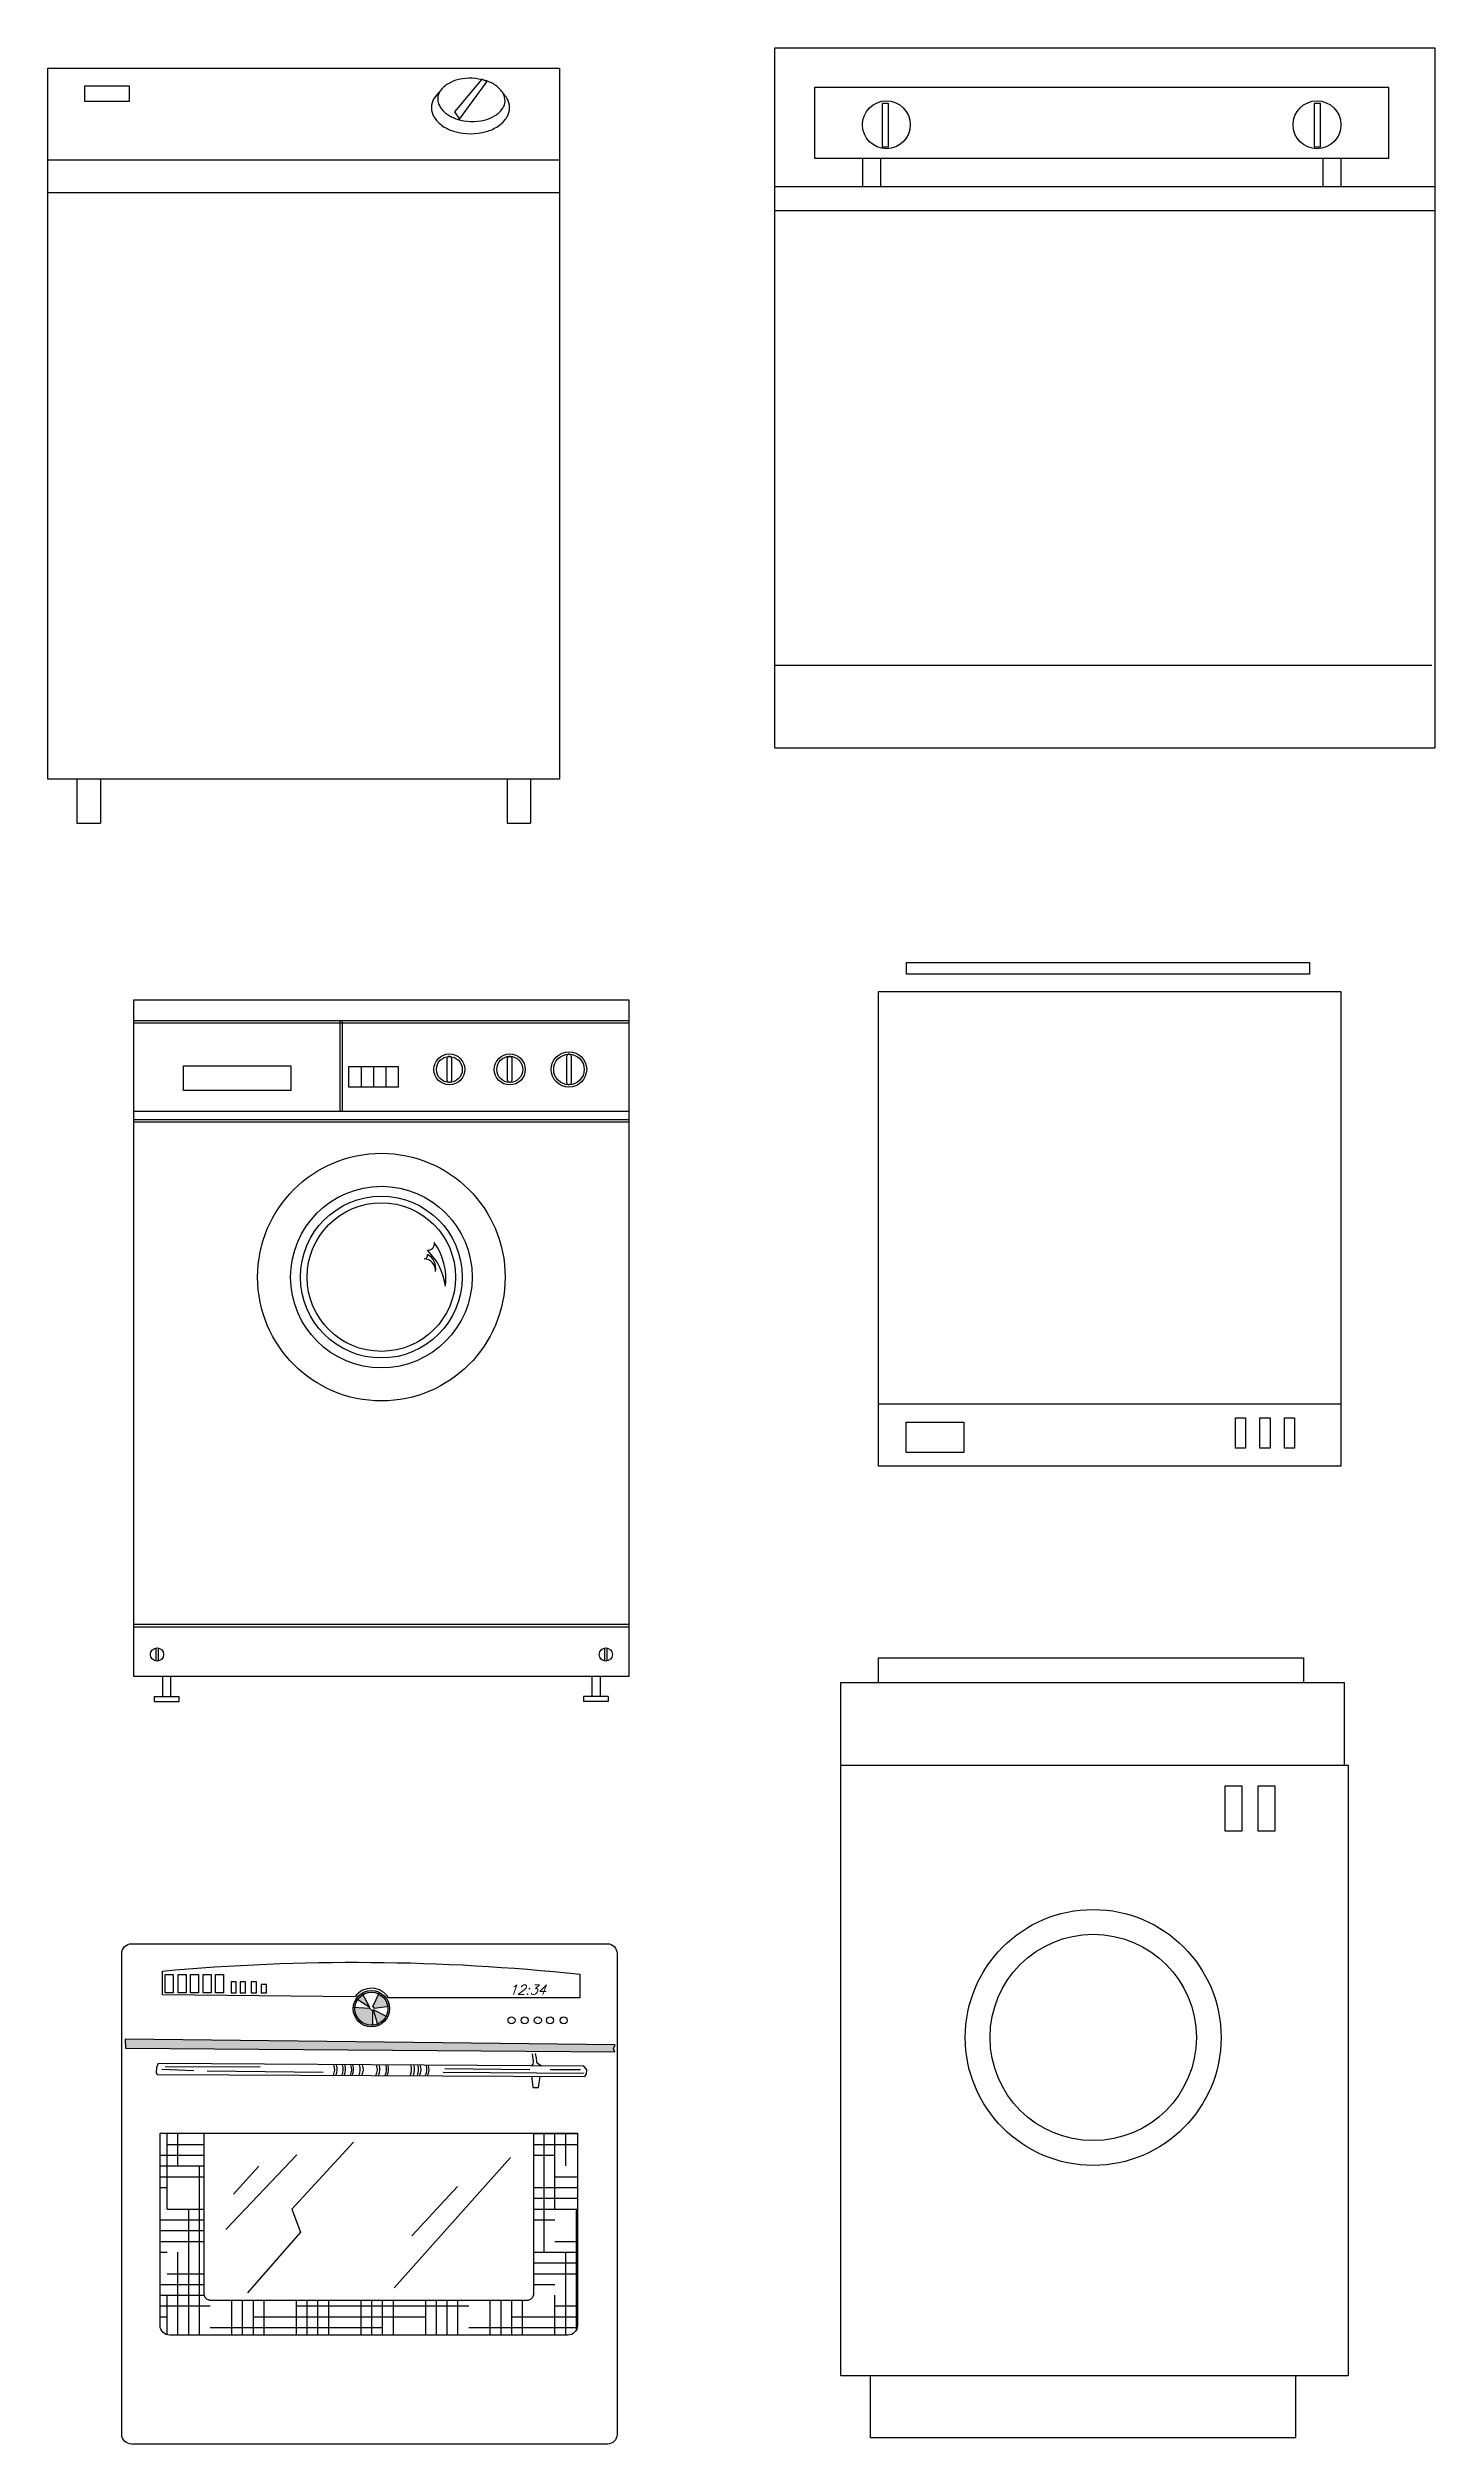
# Model space of a CAD drawing. Header units: millimetres. Extents: x 436 to 8707, y 4337 to 8587.
# Drawn here: x 3860 to 5541, y 5647 to 8550 of the extents above; entities that cross this region are included whole.
import ezdxf

# ---------------------------------------------------------------- set-up
doc = ezdxf.new("R2010")
doc.units = ezdxf.units.MM
doc.linetypes.add('DOT', pattern=[6.35, 0, -6.35])
doc.styles.add('ROMANS', font='romans', dxfattribs={"height": 200})

msp = doc.modelspace()

# ---------------------------------------------------------------- texts
at = {"lineweight": -2, "style": 'ROMANS', "oblique": 20}
msp.add_text('12:34', height=11.6, dxfattribs=at).set_placement((4418.5, 6192))

# ---------------------------------------------------------------- hatches: boundary and pattern name
at = {"lineweight": -2}
h = msp.add_hatch(color=256, dxfattribs=at)
h.dxf.hatch_style = 1
h.paths.add_polyline_path([(4273.9, 6174.8, 1), (4229.9, 6174.8, 1)])
h.paths.add_polyline_path([(4271.9, 6174.8, 1), (4231.9, 6174.8, 1)], flags=16)
h = msp.add_hatch(color=256, dxfattribs=at)
h.dxf.hatch_style = 1
h.paths.add_polyline_path([(4250.1, 6176.3), (4241.6, 6191.9, 0.113136), (4235.2, 6185.7)])
h.paths.add_polyline_path([(4253.1, 6154.9), (4253.1, 6172.4), (4249.5, 6175.4), (4232, 6176.4, 0.020483), (4231.9, 6174.8, 0.430949)])
h.paths.add_polyline_path([(4253.5, 6177.5), (4255, 6175.4), (4271.7, 6177.8, 0.244913), (4260.8, 6192.7)])
h.paths.add_polyline_path([(4254, 6173.8), (4259.2, 6156.2, 0.185142), (4269.8, 6165.8)])
h = msp.add_hatch(color=256, dxfattribs=at)
h.dxf.hatch_style = 1
h.paths.add_polyline_path([(4545.2, 6126.5), (4547.5, 6131), (3953.4, 6137.8), (3954.1, 6127.2), (4546.8, 6122.7)])
at = {"linetype": 'DOT', "lineweight": -2}
h = msp.add_hatch(dxfattribs=at)
h.set_pattern_fill('HOUND,_O', color=256, scale=208.8)
h.set_pattern_definition([(0, (-3407.949, 22009.678), (52.2, 13.05), [208.8, -104.4]), (90, (-3407.949, 22009.678), (-13.05, -52.2), [208.8, -104.4])])
h.paths.add_polyline_path([(3995.9, 5791, 0.414214), (4007.5, 5779.4), (4490, 5779.4, 0.414214), (4501.6, 5791), (4501.6, 6024), (4448.3, 6024), (4448.3, 5829.4, -0.414214), (4440.2, 5821.3), (4057.4, 5821.3, -0.414214), (4049.3, 5829.4), (4049.3, 6024), (3995.9, 6024)])

# ---------------------------------------------------------------- linework, layer by layer
at = {"linetype": 'Continuous'}
for p, q in [((4740.9, 7702.4), (4740.9, 8550.4)), ((4740.9, 8550.4), (5540.8, 8550.4)), ((3859.9, 7664.6), (3859.9, 8525.7)), ((3859.9, 8525.7), (4479.9, 8525.7)), ((4479.9, 8525.7), (4479.9, 7664.6)), ((4789, 8502.4), (4789, 8416.7)), ((5484.8, 8502.4), (4789, 8502.4)), ((5484.8, 8416.7), (5484.8, 8502.4)), ((3859.9, 8414.6), (4479.9, 8414.6)), ((4789, 8416.7), (5484.8, 8416.7)), ((4847, 8416.7), (4847, 8382.4)), ((4868.8, 8416.7), (4868.8, 8382.4)), ((5405, 8416.7), (5405, 8382.4)), ((5426.8, 8416.7), (5426.8, 8382.4)), ((3859.9, 8375.3), (4479.9, 8375.3)), ((4740.9, 8382.4), (5540.9, 8382.4)), ((4740.9, 8353.4), (5540.9, 8353.4)), ((4740.9, 7802.4), (5537, 7802.4)), ((4479.9, 7664.6), (3859.9, 7664.6)), ((3895, 7664.6), (3895, 7611.3)), ((3923.5, 7664.6), (3923.5, 7611.3)), ((4416.3, 7664.6), (4416.3, 7611.3)), ((4444.8, 7664.6), (4444.8, 7611.3)), ((4900.2, 7442.3), (5388.8, 7442.3)), ((4900.2, 7428.3), (4900.2, 7442.3)), ((5388.8, 7442.3), (5388.8, 7428.3)), ((4866.6, 7407.4), (5426.6, 7407.4)), ((4866.6, 6832.3), (4866.6, 7407.4)), ((5388.8, 7428.3), (4900.2, 7428.3)), ((5426.6, 7407.4), (5426.6, 6832.3)), ((5426.6, 6907.3), (4866.6, 6907.3)), ((4900, 6885.3), (4970, 6885.3)), ((4900, 6848.5), (4900, 6885.3)), ((4970, 6885.3), (4970, 6848.5)), ((5299, 6853.8), (5299, 6890.6)), ((5299, 6890.6), (5311.2, 6890.6)), ((5311.2, 6890.6), (5311.2, 6853.8)), ((5328.7, 6853.8), (5328.7, 6890.6)), ((5328.7, 6890.6), (5341, 6890.6)), ((5341, 6890.6), (5341, 6853.8)), ((5358.5, 6853.8), (5358.5, 6890.6)), ((5358.5, 6890.6), (5370.7, 6890.6)), ((5370.7, 6890.6), (5370.7, 6853.8)), ((5311.2, 6853.8), (5299, 6853.8)), ((5341, 6853.8), (5328.7, 6853.8)), ((5370.7, 6853.8), (5358.5, 6853.8)), ((5426.6, 6832.3), (4866.6, 6832.3)), ((4970, 6848.5), (4900, 6848.5)), ((4820.7, 5730), (4820.7, 6570))]:
    msp.add_line(p, q, dxfattribs=at)
for p, q in [((5540.8, 8550.4), (5540.8, 7702.4)), ((4385.8, 8512.4), (4352.6, 8473.1)), ((4358.7, 8464.1), (4391.9, 8509.4)), ((4391.9, 8509.4), (4385.8, 8512.4)), ((3958.6, 8504.1), (3904.3, 8504.1)), ((3904.3, 8504.1), (3904.3, 8486)), ((3904.3, 8486), (3958.6, 8486)), ((3958.6, 8486), (3958.6, 8504.1)), ((4878.6, 8483), (4871, 8483)), ((4871, 8483), (4871, 8430.7)), ((4878.6, 8430.7), (4878.6, 8483)), ((5401.9, 8483), (5394.2, 8483)), ((5394.2, 8483), (5394.2, 8430.7)), ((5401.9, 8430.7), (5401.9, 8483)), ((4352.6, 8473.1), (4358.7, 8464.1)), ((4871, 8430.7), (4878.6, 8430.7)), ((5394.2, 8430.7), (5401.9, 8430.7)), ((4740.9, 7702.4), (5540.8, 7702.4)), ((3895, 7611.3), (3923.5, 7611.3)), ((4416.3, 7611.3), (4444.8, 7611.3)), ((3964, 6577.2), (3964, 7397.2)), ((3964, 7397.2), (4564, 7397.2)), ((4564, 7397.2), (4564, 6577.2)), ((3964, 7372.2), (4564, 7372.2)), ((3964, 7369.2), (4564, 7369.2)), ((4214, 7262.2), (4214, 7372.2)), ((4217, 7262.2), (4217, 7372.2)), ((4224.5, 7316.3), (4284.5, 7316.3)), ((4343.8, 7299), (4343.8, 7326.6)), ((4349.1, 7326.6), (4349.1, 7299)), ((4416.9, 7299.2), (4416.9, 7326.7)), ((4422.2, 7326.7), (4422.2, 7299.2)), ((4488.7, 7296.2), (4488.7, 7329.4)), ((4494, 7329.4), (4494, 7296.2)), ((3964, 7262.2), (4564, 7262.2)), ((3964, 7252.2), (4564, 7252.2)), ((3964, 7249.2), (4564, 7249.2)), ((4564, 6640.2), (3964, 6640.2)), ((4564, 6637.2), (3964, 6637.2)), ((3990.6, 6611.9), (3990.6, 6596.2)), ((3993.6, 6611.9), (3993.6, 6596.2)), ((4534.4, 6611.9), (4534.4, 6596.2)), ((4537.4, 6611.9), (4537.4, 6596.2)), ((4564, 6577.2), (3964, 6577.2)), ((3999, 6553.2), (3999, 6577.2)), ((4009, 6553.2), (4009, 6577.2)), ((4519, 6577.2), (4519, 6553.2)), ((4529, 6577.2), (4529, 6553.2)), ((3989, 6553.2), (4019, 6553.2)), ((3989, 6547.2), (3989, 6553.2)), ((3989, 6547.2), (4019, 6547.2)), ((4019, 6547.2), (4019, 6553.2)), ((4539, 6553.2), (4509, 6553.2)), ((4509, 6553.2), (4509, 6547.2)), ((4539, 6547.2), (4509, 6547.2)), ((4539, 6553.2), (4539, 6547.2))]:
    msp.add_line(p, q)
at = {"lineweight": -2}
for p, q in [((4250.1, 6176.3), (4233.5, 6186.8)), ((4250.1, 6176.3), (4240.7, 6193.7)), ((4253.5, 6177.5), (4261.7, 6194.5)), ((4230, 6176.6), (4249.5, 6175.4)), ((4249.5, 6175.4), (4253.1, 6172.4)), ((4253.1, 6172.4), (4253.1, 6152.8)), ((4253.5, 6177.5), (4255, 6175.4)), ((4254, 6173.8), (4259.8, 6154.3)), ((4254, 6173.8), (4271.6, 6164.9)), ((4255, 6175.4), (4273.7, 6178.1)), ((3991.4, 6103.5), (3991, 6096.8)), ((3991, 6096.8), (3993, 6095)), ((3993.5, 6108.5), (3991.4, 6103.5)), ((4509.3, 6105.3), (3993.5, 6108.5)), ((4512.8, 6100.8), (4509.3, 6105.3)), ((4512.7, 6096.1), (4512.8, 6100.8)), ((3993, 6095), (4510.5, 6092.7)), ((4510.5, 6092.7), (4512.7, 6096.1))]:
    msp.add_line(p, q, dxfattribs=at)
msp.add_lwpolyline([(4024.4, 7317.3), (4154.4, 7317.3), (4154.4, 7287.3), (4024.4, 7287.3)], close=True)
for points in [[(4284.5, 7291.3), (4224.5, 7291.3), (4224.5, 7316.3)], [(4239.5, 7316.3), (4239.5, 7291.3)], [(4254.5, 7316.3), (4254.5, 7291.3)], [(4269.5, 7316.3), (4269.5, 7291.3)], [(4284.5, 7316.3), (4284.5, 7291.3)]]:
    msp.add_lwpolyline(points)
at = {"linetype": 'Continuous'}
for points in [[(4866.6, 6570), (4866.6, 6600), (5381.6, 6600), (5381.6, 6570)], [(4820.7, 6570), (5430.7, 6570), (5430.7, 6470)], [(4820.7, 6470), (5435.7, 6470), (5435.7, 5730), (4820.7, 5730)], [(5371.6, 5730), (5371.6, 5655), (4856.6, 5655), (4856.6, 5730)]]:
    msp.add_lwpolyline(points, dxfattribs=at)
for points in [[(5286.6, 6390), (5286.6, 6445), (5306.6, 6445), (5306.6, 6390)], [(5326.6, 6390), (5326.6, 6445), (5346.6, 6445), (5346.6, 6390)]]:
    msp.add_lwpolyline(points, close=True, dxfattribs=at)
at = {"lineweight": -2}
for points in [[(3961, 6253.5), (4538, 6253.5, -0.414214), (4549.6, 6241.9), (4549.6, 5659, -0.414214), (4538, 5647.4), (3961, 5647.4, -0.414214), (3949.4, 5659), (3949.4, 6241.9, -0.414214)], [(3998.8, 6191.6), (3998.8, 6220.4, -0.049484), (4504.3, 6216.6), (4504.3, 6187.8), (4272.8, 6187.8, 0.537919), (4232.1, 6189.4)], [(3995.9, 6024), (4501.6, 6024), (4501.6, 5791, -0.414214), (4490, 5779.4), (4007.5, 5779.4, -0.414214), (3995.9, 5791)]]:
    msp.add_lwpolyline(points, format="xyb", close=True, dxfattribs=at)
for points in [[(4002, 6216.4), (4011.8, 6216.4), (4011.8, 6194.2), (4002, 6194.2)], [(4017.6, 6216.4), (4027.5, 6216.4), (4027.5, 6194.2), (4017.6, 6194.2)], [(4032.5, 6216.4), (4042.3, 6216.4), (4042.3, 6194.2), (4032.5, 6194.2)], [(4047.9, 6216.4), (4057.7, 6216.4), (4057.7, 6194.2), (4047.9, 6194.2)], [(4063, 6216.4), (4072.8, 6216.4), (4072.8, 6194.2), (4063, 6194.2)], [(4082, 6194.2), (4088.2, 6194.2), (4088.2, 6207.2), (4082, 6207.2)], [(4093, 6194.2), (4099.3, 6194.2), (4099.3, 6207.2), (4093, 6207.2)], [(4106.2, 6194.2), (4112.5, 6194.2), (4112.5, 6207.2), (4106.2, 6207.2)], [(4118.5, 6194.2), (4124.8, 6194.2), (4124.8, 6204.3), (4118.5, 6204.3)], [(4545.2, 6126.5), (4547.5, 6131), (3953.4, 6137.8), (3954.1, 6127.2), (4546.8, 6122.7)]]:
    msp.add_lwpolyline(points, close=True, dxfattribs=at)
for points in [[(4036.7, 6099.7), (3997.9, 6101)], [(4001.9, 6105), (4117.1, 6104.4)], [(4193.4, 6097.7), (4052.8, 6099)], [(4509.4, 6096.3), (4338.7, 6097.7)], [(4340.7, 6102.4), (4443.8, 6101)], [(4446.9, 6120.2), (4448.1, 6111.4), (4447.5, 6107.3), (4446.5, 6106.6), (4446.5, 6105.8)], [(4450.4, 6120.4), (4451.7, 6114.8), (4451.9, 6110.2), (4454.6, 6107.9), (4456.3, 6106.8), (4458, 6105.8), (4458, 6105.6)], [(4468.5, 6101), (4505.4, 6101)], [(4445.8, 6093), (4446.9, 6086.5), (4447.6, 6079.2), (4454.4, 6079.2), (4456.3, 6093)], [(4230.4, 6013), (4155.4, 5931.8), (4166.1, 5904.2), (4101.8, 5830.7)], [(4161.5, 5997.6), (4075.7, 5907.3)], [(4115.5, 5983.9), (4084.9, 5950.1)], [(4420.4, 5994.6), (4279.5, 5836.8)], [(4356.1, 5959.3), (4300.9, 5899.6)]]:
    msp.add_lwpolyline(points, dxfattribs=at)
msp.add_lwpolyline([(4448.3, 6024), (4448.3, 5829.4, -0.414214), (4440.2, 5821.3), (4057.4, 5821.3, -0.414214), (4049.3, 5829.4), (4049.3, 6024)], format="xyb", dxfattribs=at)
at = {"linetype": 'Continuous'}
for centre, radius in [((4876, 8457.3), 29), ((5397.8, 8457.3), 29), ((5126.6, 6140), 155), ((5126.6, 6140), 125)]:
    msp.add_circle(centre, radius, dxfattribs=at)
for centre, radius in [((4346.4, 7312.8), 18.7), ((4346.4, 7312.8), 15.7), ((4419.6, 7312.8), 18.8), ((4419.6, 7312.8), 15.8), ((4491.3, 7312.8), 21.5), ((4491.3, 7312.8), 18.5), ((4264, 7061.2), 150), ((4264, 7061.2), 110), ((4264, 7061.2), 98), ((4264, 7061.2), 90), ((3992.1, 6604), 8), ((4535.9, 6604), 8)]:
    msp.add_circle(centre, radius)
at = {"lineweight": -2}
for centre, radius in [((4251.9, 6174.8), 22), ((4251.9, 6174.8), 20), ((4421.7, 6160.7), 4.25), ((4437.6, 6160.7), 4.25), ((4453.6, 6160.7), 4.25), ((4468.4, 6160.7), 4.25), ((4484.9, 6160.7), 4.25)]:
    msp.add_circle(centre, radius, dxfattribs=at)
for centre, radius, start, end in [((4360.4, 8480.6), 30.6, 120.4549, 144.9241), ((4367.5, 8468.6), 44.5, 102.7032, 120.4549), ((4371.7, 8449.9), 63.7, 73.0568, 102.7313), ((4377.3, 8468.3), 44.5, 55.3051, 73.0568), ((4346.2, 8478), 21.5, 148.1599, 211.8225), ((4358.6, 8470.3), 36.1, 130.9538, 148.1599), ((4349.4, 8488.4), 17.1, 144.9241, 210.8485), ((4361, 8495.3), 30.6, 210.8358, 235.3051), ((4385.2, 8479.7), 30.6, 30.8358, 55.3051), ((4396.8, 8486.6), 17.1, 324.9241, 30.8145), ((4385.5, 8470.3), 36.1, 31.8401, 43.9081), ((4397.9, 8478), 21.5, 328.1599, 31.8458), ((4358.6, 8485.7), 36.1, 211.8401, 236.2962), ((4366.7, 8497.8), 50.7, 236.2962, 254.5553), ((4368.9, 8506.7), 44.5, 235.3051, 253.0568), ((4372, 8517.1), 70.7, 254.5553, 285.4476), ((4374.5, 8525), 63.7, 253.0568, 282.6974), ((4378.7, 8506.3), 44.5, 282.7032, 300.4549), ((4377.4, 8497.8), 50.7, 285.4447, 303.7038), ((4385.7, 8494.4), 30.6, 300.4549, 324.9241), ((4385.5, 8485.7), 36.1, 303.7038, 328.1599), ((4346.4, 7325.8), 2.78, 18.0218, 161.9782), ((4419.6, 7325.9), 2.78, 18.0218, 161.9782), ((4491.3, 7328.6), 2.78, 18.0218, 161.9782), ((4346.4, 7299.9), 2.79, 198.4532, 341.5468), ((4419.6, 7300.1), 2.79, 198.4532, 341.5468), ((4491.3, 7297.1), 2.79, 198.4532, 341.5468), ((4315.2, 7088), 4.8, 279.1081, 7.4335), ((4320.4, 7101.6), 7.96, 265.2187, 9.7213), ((4270.4, 7041.6), 71.7, 6.822, 46.5489), ((4310.8, 7071.8), 19.1, 349.1396, 61.509), ((4267.5, 7059.5), 74.6, 352.808, 35.6047), ((4315.4, 7069), 14.3, 356.6583, 87.7168)]:
    msp.add_arc(centre, radius, start, end)
for centre, start in [((4190.3, 6101.4), 334.9006), ((4193.2, 6101.4), 334.8534), ((4200.6, 6101.4), 334.7351), ((4203.5, 6101.4), 334.6878), ((4210.9, 6101.4), 334.5694), ((4213.2, 6101.4), 334.5315), ((4221.2, 6101.4), 334.4034), ((4225, 6101.4), 334.3417), ((4242, 6101.4), 334.066), ((4244.9, 6101.4), 334.0184), ((4253.2, 6101.4), 333.8851), ((4255.5, 6101.4), 333.8469), ((4283.4, 6101.4), 333.3932), ((4287, 6101.4), 333.3357), ((4291.9, 6101.4), 333.2543), ((4294.9, 6101.4), 333.2064), ((4301.9, 6101.4), 333.0913), ((4304.6, 6101.4), 333.0481)]:
    msp.add_arc(centre, 17.2, start, 18.827, dxfattribs=at)

msp.set_redraw_order([(e.dxf.handle, doc.entitydb.next_handle()) for e in msp.query("TEXT MTEXT ATTDEF DIMENSION ARC_DIMENSION")])  # texts and dimensions are drawn at this point

doc.saveas('drawing.dxf')
